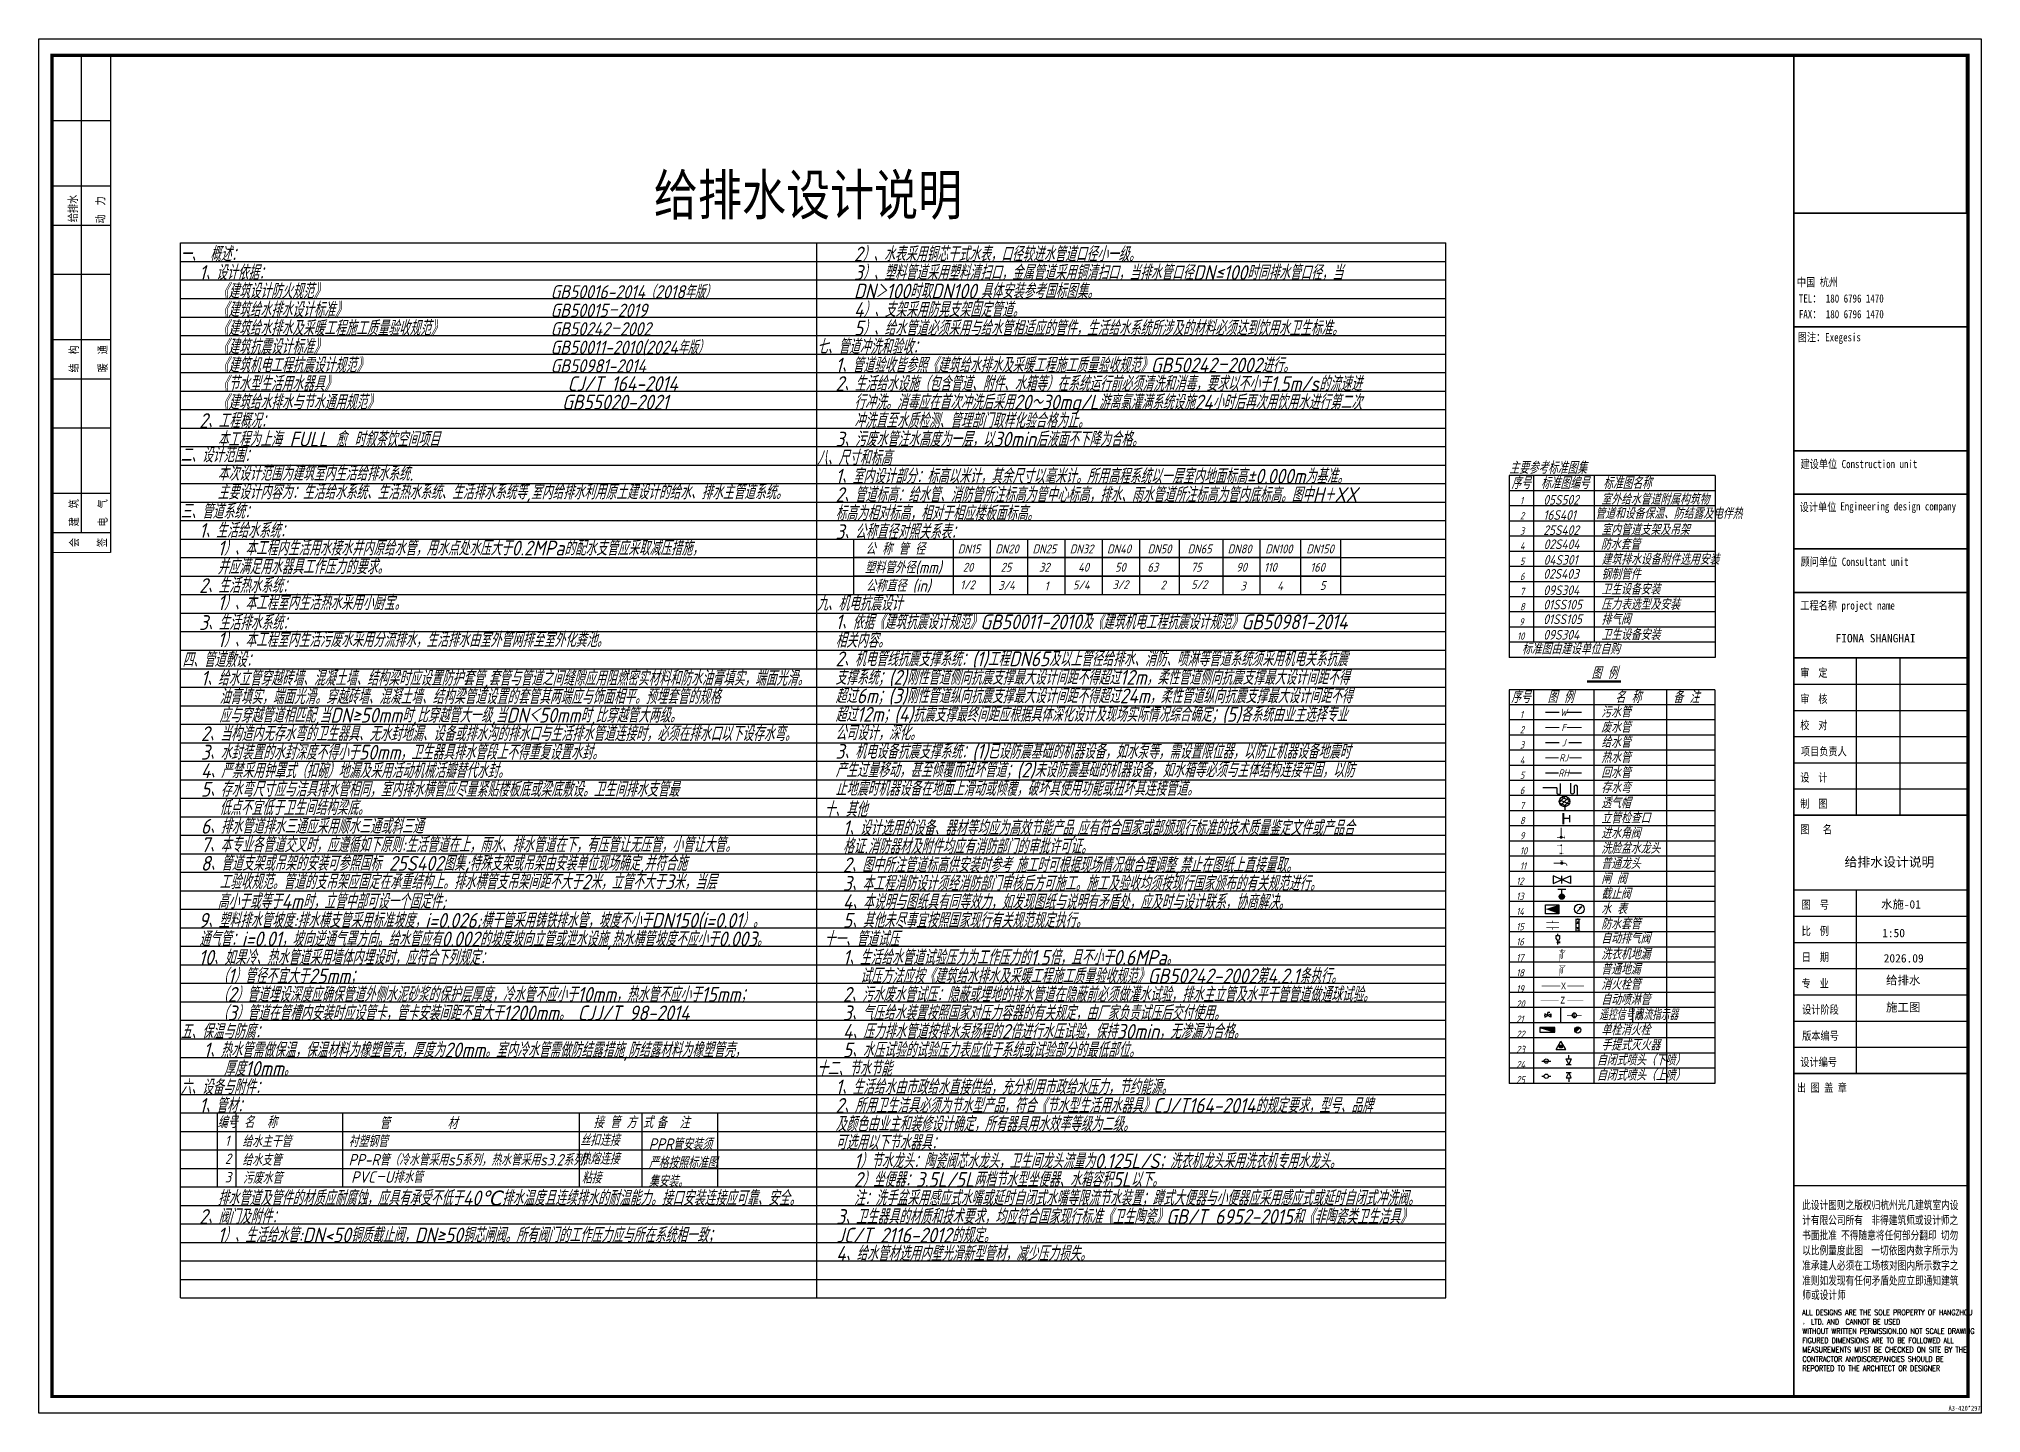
# Model space of a CAD drawing. Header units: millimetres. Extents: x -42850 to 60853, y 3819 to 26094.
# Drawn here: x -19283 to 1717, y 11244 to 26094 of the extents above; entities that cross this region are included whole.
import ezdxf
from ezdxf.enums import TextEntityAlignment as Align

# ---------------------------------------------------------------- set-up
doc = ezdxf.new("R2010")
doc.units = ezdxf.units.MM
doc.header["$LTSCALE"] = 200
doc.linetypes.add('{ Gas Line }', pattern=[0])
for name, color, linetype in [('0-给水', 100, 'TG_J'), ('0-通用', 7, 'Continuous'), ('0bz', 140, 'Continuous'), ('0fz', 8, 'Continuous'), ('0zp', 210, 'Continuous'), ('a给排水标注', 140, 'Continuous'), ('FF-HIGH-CABINET 2-固定家具(不落地、到顶)', 30, 'Continuous'), ('PIPE-喷淋', 6, 'Continuous'), ('PIPE-消防', 1, 'Continuous'), ('TEXT', 12, 'Continuous'), ('TK', 4, 'Continuous'), ('VALVE_喷淋', 7, 'Continuous'), ('VALVE_给水', 7, 'Continuous'), ('ZS-图框', 144, 'Continuous')]:
    doc.layers.add(name, color=color, linetype=linetype)
doc.layers.add('图框', color=251, linetype='Continuous', lineweight=9)
doc.styles.add('-宋体', font='', dxfattribs={"width": 0.8})
doc.styles.add('1', font='', dxfattribs={"width": 1.2})
doc.styles.add('HZ', font='FSGB2312.ttf')
doc.styles.add('HZTXT', font='')
doc.styles.add('SM', font='simplex_.ttf', dxfattribs={"width": 0.7})
doc.styles.add('SMWZ-HZ', font='GBEITC', dxfattribs={"bigfont": 'GBCBIG'})
doc.styles.get("Standard").update_dxf_attribs({"font": 'gbenor.shx', "width": 0.8, "bigfont": 'gbcbig.shx'})
doc.styles.add('TG_LINETYPE', font='SIMPLEX', dxfattribs={"width": 0.8, "height": 2.5, "bigfont": 'HZTXT'})
doc.styles.add('宋', font='', dxfattribs={"width": 0.75})
doc.styles.add('宋体', font='')
doc.styles.add('黑体', font='simhei.ttf')
doc.styles.get('-宋体').set_extended_font_data('SimSun')
doc.styles.get('1').set_extended_font_data('SimSun')
doc.styles.get('HZTXT').set_extended_font_data('SimSun')
doc.styles.get('宋').set_extended_font_data('SimSun')
doc.styles.get('宋体').set_extended_font_data('SimSun')
doc.linetypes.add('TG_J', pattern='A,2,-0.3,["J",TG_LINETYPE,S=0.1,R=0,X=-0.23,Y=-0.15],0', length=2.3)

msp = doc.modelspace()

# ---------------------------------------------------------------- texts
at = {"width": 0.8}
for s, height, style, p in [('给排水设计说明', 436.4, '宋体', (-12634, 24192)), ('遥控信号阀', 117.8, 'SMWZ-HZ', (-2413, 15492)), ('水流指示器', 117.8, 'SMWZ-HZ', (-2031, 15492))]:
    msp.add_text(s, height=height, dxfattribs=dict(at, style=style)).set_placement(p)
at = {"style": 'SMWZ-HZ'}
for s, height, p in [('一、 概述：', 160, (-17751, 23689)), ('2）、水表采用铜芯干式水表，口径较进水管道口径小一级。', 160, (-10471, 23689)), ('1、设计依据：', 160, (-17551, 23489)), ('3）、塑料管道采用塑料清扫口，金属管道采用铜清扫口，当排水管口径DN≤100时同排水管口径，当', 160, (-10471, 23489)), ('《建筑设计防火规范》', 160, (-17351, 23289)), ('GB50016-2014（2018年版）', 144, (-13751, 23289)), ('DN＞100时取DN100,具体安装参考国标图集。', 160, (-10471, 23289)), ('《建筑给水排水设计标准》', 160, (-17351, 23089)), ('GB50015－2019', 144, (-13751, 23089)), ('4）、支架采用防晃支架固定管道。', 160, (-10471, 23089)), ('《建筑给水排水及采暖工程施工质量验收规范》', 160, (-17351, 22889)), ('GB50242－2002', 144, (-13751, 22889)), ('5）、给水管道必须采用与给水管相适应的管件，生活给水系统所涉及的材料必须达到饮用水卫生标准。', 160, (-10471, 22889)), ('《建筑抗震设计标准》', 160, (-17351, 22689)), ('GB50011-2010(2024年版）', 144, (-13751, 22689)), ('七、管道冲洗和验收：', 160, (-10871, 22689)), ('《建筑机电工程抗震设计规范》', 160, (-17351, 22489)), ('GB50981-2014', 144, (-13751, 22489)), ('1、管道验收皆参照《建筑给水排水及采暖工程施工质量验收规范》GB50242－2002进行。', 160, (-10671, 22489)), ('《节水型生活用水器具》                             CJ/T 164-2014', 160, (-17351, 22289)), ('《建筑给水排水与节水通用规范》                       GB55020-2021', 160, (-17351, 22089)), ('2、生活给水设施（包含管道、附件、水箱等）在系统运行前必须清洗和消毒，要求以不小于1.5m/s的流速进', 160, (-10671, 22289)), ('行冲洗。消毒应在首次冲洗后采用20～30mg/L游离氯灌满系统设施24小时后再次用饮用水进行第二次', 160, (-10469, 22089)), ('2、工程概况：', 160, (-17551, 21889)), ('冲洗直至水质检测、管理部门取样化验合格为止。', 160, (-10469, 21889)), ('3、污废水管注水高度为一层，以30min后液面不下降为合格。', 160, (-10671, 21689)), ('二、设计范围：', 160, (-17751, 21518)), ('八、尺寸和标高', 160, (-10871, 21489)), ('本次设计范围为建筑室内生活给排水系统.', 160, (-17351, 21319)), ('1、室内设计部分：标高以米计，其余尺寸以毫米计。所用高程系统以一层室内地面标高%%P0.000m为基准。', 160, (-10671, 21289)), ('主要参考标准图集', 130.9, (-3386, 21394)), ('主要设计内容为：生活给水系统、生活热水系统、生活排水系统等,室内给排水利用原土建设计的给水、排水主管道系统。', 160, (-17351, 21119)), ('2、管道标高：给水管、消防管所注标高为管中心标高，排水、雨水管道所注标高为管内底标高。图中H＋XX', 160, (-10671, 21089)), ('序号', 130.9, (-3364, 21229)), ('标准图编号', 130.9, (-3044, 21229)), ('标准图名称', 130.9, (-2371, 21229)), ('三、管道系统：', 160, (-17751, 20909)), ('标高为相对标高，相对于相应楼板面标高。', 160, (-10671, 20889)), ('1', 78.5, (-3270, 21065)), ('管道和设备保温、防结露及电伴热', 117.82, (-2457, 20908)), ('室外给水管道附属构筑物 ', 117.82, (-2391, 21061)), ('1、生活给水系统：', 160, (-17551, 20702)), ('3、公称直径对照关系表：', 160, (-10671, 20689)), ('2', 78.5, (-3270, 20902)), ('3', 78.5, (-3270, 20738)), ('室内管道支架及吊架', 117.8, (-2391, 20733)), ('1）、本工程内生活用水接水井内原给水管，用水点处水压大于0.2MPa的配水支管应采取减压措施，', 160, (-17351, 20512)), ('公 称 管 径', 128, (-10347, 20520)), ('DN15', 96, (-9347, 20535)), ('DN20', 96, (-8943, 20535)), ('DN25', 96, (-8540, 20535)), ('DN32', 96, (-8137, 20535)), ('DN40', 96, (-7734, 20535)), ('DN50', 96, (-7295, 20535)), ('DN65', 96, (-6863, 20535)), ('DN80', 96, (-6430, 20535)), ('DN100', 96, (-6024, 20535)), ('DN150', 96, (-5580, 20535)), ('4', 78.5, (-3270, 20575)), ('防水套管', 117.8, (-2396, 20575)), ('并应满足用水器具工作压力的要求。', 160, (-17351, 20310)), ('塑料管外径(mm)', 128, (-10354, 20319)), ('20', 96, (-9293, 20337)), ('25', 96, (-8884, 20337)), ('32', 96, (-8469, 20337)), ('40', 96, (-8047, 20337)), ('50', 96, (-7648, 20337)), ('63', 96, (-7298, 20337)), ('75', 96, (-6828, 20337)), ('90', 96, (-6338, 20337)), ('110', 96, (-6037, 20337)), ('160', 96, (-5536, 20337)), ('5', 78.5, (-3270, 20411)), ('建筑排水设备附件选用安装', 117.82, (-2389, 20412)), ('钢制管件', 117.8, (-2391, 20252)), ('2、生活热水系统：', 160, (-17551, 20107)), ('公称直径 (in)', 128, (-10342, 20121)), ('1/2', 96, (-9321, 20147)), ('3/4', 96, (-8910, 20140)), ('1', 96, (-8409, 20135)), ('5/4', 96, (-8103, 20145)), ('3/2', 96, (-7676, 20149)), ('2', 96, (-7157, 20145)), ('5/2', 96, (-6825, 20149)), ('3', 96, (-6293, 20134)), ('4', 96, (-5894, 20136)), ('5', 96, (-5432, 20140)), ('6', 78.5, (-3270, 20247)), ('7', 78.5, (-3270, 20084)), ('卫生设备安装', 117.8, (-2391, 20089)), ('1）、本工程室内生活热水采用小厨宝。', 160, (-17351, 19922)), ('九、机电抗震设计', 160, (-10871, 19915)), ('8', 78.5, (-3270, 19920)), ('压力表选型及安装', 117.8, (-2391, 19925)), ('3、生活排水系统：', 160, (-17551, 19707)), ('1、依据《建筑抗震设计规范》GB50011-2010及《建筑机电工程抗震设计规范》GB50981-2014', 160, (-10671, 19715)), ('9', 78.5, (-3279, 19756)), ('排气阀', 117.8, (-2391, 19764)), ('1）、本工程室内生活污废水采用分流排水，生活排水由室外管网排至室外化粪池。', 160, (-17351, 19522)), ('相关内容。', 160, (-10671, 19515)), ('10', 78.5, (-3301, 19602)), ('标准图由建设单位自购', 117.8, (-3250, 19445)), ('卫生设备安装', 117.8, (-2391, 19598)), ('四、管道敷设：', 160, (-17732, 19306)), ('2、机电管线抗震支撑系统：(1)工程DN65及以上管径给排水、消防、喷淋等管道系统须采用机电关系抗震', 160, (-10671, 19315)), ('图 例', 130.9, (-2497, 19177)), ('1、给水立管穿越砖墙、混凝土墙、结构梁时应设置防护套管,套管与管道之间缝隙应用阻燃密实材料和防水油膏填实，端面光滑。', 160, (-17532, 19106)), ('支撑系统；(2)刚性管道侧向抗震支撑最大设计间距不得超过12m，柔性管道侧向抗震支撑最大设计间距不得', 160, (-10671, 19115)), ('油膏填实，端面光滑。穿越砖墙、混凝土墙、结构梁管道设置的套管其两端应与饰面相平。预埋套管的规格', 160, (-17332, 18906)), ('超过6m；(3)刚性管道纵向抗震支撑最大设计间距不得超过24m，柔性管道纵向抗震支撑最大设计间距不得', 160, (-10671, 18915)), ('序号', 130.9, (-3366, 18917)), ('图 例', 130.9, (-2972, 18917)), ('名 称', 130.9, (-2240, 18917)), ('备 注', 130.9, (-1613, 18917)), ('应与穿越管道相匹配,当DN≥50mm时,比穿越管大一级,当DN＜50mm时,比穿越管大两级。', 160, (-17332, 18706)), ('超过12m；(4)抗震支撑最终间距应根据具体深化设计及现场实际情况综合确定；(5)各系统由业主选择专业', 160, (-10671, 18715)), ('公司设计，深化。', 160, (-10671, 18515)), ('1', 78.5, (-3271, 18753)), ('废水管', 117.8, (-2392, 18598)), ('污水管', 117.8, (-2392, 18762)), ('2、当构造内无存水弯的卫生器具、无水封地漏、设备或排水沟的排水口与生活排水管道连接时，必须在排水口以下设存水弯。', 160, (-17532, 18506)), ('3、水封装置的水封深度不得小于50mm，卫生器具排水管段上不得重复设置水封。', 160, (-17532, 18306)), ('3、机电设备抗震支撑系统：(1)已设防震基础的机器设备，如水泵等，需设置限位器，以防止机器设备地震时', 160, (-10671, 18315)), ('2', 78.5, (-3271, 18590)), ('3', 78.5, (-3271, 18426)), ('给水管', 117.8, (-2392, 18435)), ('4、严禁采用钟罩式（扣碗）地漏及采用活动机械活瓣替代水封。', 160, (-17532, 18106)), ('产生过量移动，甚至倾覆而扭坏管道；(2)未设防震基础的机器设备，如水箱等必须与主体结构连接牢固，以防', 160, (-10671, 18115)), ('4', 78.5, (-3271, 18262)), ('热水管', 117.8, (-2392, 18271)), ('5、存水弯尺寸应与洁具排水管相同，室内排水横管应尽量紧贴楼板底或梁底敷设。卫生间排水支管最', 160, (-17532, 17906)), ('止地震时机器设备在地面上滑动或倾覆，破坏其使用功能或扭坏其连接管道。', 160, (-10671, 17915)), ('5', 78.5, (-3271, 18099)), ('回水管', 117.8, (-2392, 18107)), ('存水弯', 117.8, (-2392, 17944)), ('低点不宜低于卫生间结构梁底。', 160, (-17332, 17706)), ('十、其他', 160, (-10791, 17689)), ('6', 78.5, (-3271, 17935)), ('透气帽', 117.8, (-2392, 17780)), ('6、排水管道排水三通应采用顺水三通或斜三通', 160, (-17532, 17506)), ('1、设计选用的设备、器材等均应为高效节能产品,应有符合国家或部颁现行标准的技术质量鉴定文件或产品合', 160, (-10591, 17489)), ('8', 78.5, (-3271, 17608)), ('7', 78.5, (-3271, 17771)), ('立管检查口', 117.8, (-2392, 17616)), ('7、本专业各管道交叉时，应遵循如下原则:生活管道在上，雨水、排水管道在下，有压管让无压管，小管让大管。', 160, (-17532, 17306)), ('格证.消防器材及附件均应有消防部门的审批许可证。', 160, (-10591, 17289)), ('9', 78.5, (-3271, 17444)), ('进水角阀', 117.8, (-2392, 17453)), ('8、管道支架或吊架的安装可参照国标 25S402图集;特殊支架或吊架由安装单位现场确定,并符合施', 160, (-17532, 17106)), ('2、图中所注管道标高供安装时参考,施工时可根据现场情况做合理调整,禁止在图纸上直接量取。', 160, (-10591, 17089)), ('10', 78.5, (-3271, 17281)), ('洗脸盆水龙头', 117.8, (-2392, 17289)), ('普通龙头', 117.8, (-2392, 17125)), ('工验收规范。管道的支吊架应固定在承重结构上。排水横管支吊架间距不大于2米，立管不大于3米，当层', 160, (-17332, 16906)), ('3、本工程消防设计须经消防部门审核后方可施工。施工及验收均须按现行国家颁布的有关规范进行。', 160, (-10591, 16889)), ('12', 78.5, (-3311, 16953)), ('11', 78.5, (-3271, 17117)), ('闸 阀', 117.8, (-2392, 16962)), ('高小于或等于4m时，立管中部可设一个固定件;', 160, (-17351, 16695)), ('4、本说明与图纸具有同等效力，如发现图纸与说明有矛盾处，应及时与设计联系，协商解决。', 160, (-10591, 16689)), ('13', 78.5, (-3311, 16790)), ('截止阀', 117.8, (-2392, 16798)), ('9、塑料排水管坡度:排水横支管采用标准坡度，i=0.026;横干管采用铸铁排水管，坡度不小于DN150(i=0.01）。', 160, (-17556, 16489)), ('5、其他未尽事宜按照国家现行有关规范规定执行。', 160, (-10591, 16489)), ('14', 78.5, (-3311, 16626)), ('防水套管', 117.8, (-2392, 16471)), ('水 表', 117.8, (-2392, 16635)), ('通气管：i=0.01，坡向逆通气罩方向。给水管应有0.002的坡度坡向立管或泄水设施,热水横管坡度不应小于0.003。', 160, (-17551, 16289)), ('十一、管道试压', 160, (-10791, 16289)), ('15', 78.5, (-3311, 16462)), ('自动排气阀', 117.8, (-2392, 16318)), ('10、如果冷、热水管道采用墙体内埋设时，应符合下列规定：', 160, (-17556, 16089)), ('1、生活给水管道试验压力为工作压力的1.5倍，且不小于0.6MPa。', 160, (-10591, 16089)), ('16', 78.5, (-3311, 16299)), ('17', 78.5, (-3311, 16127)), ('洗衣机地漏', 117.8, (-2392, 16146)), ('（1）管径不宜大于25mm；', 160, (-17356, 15889)), ('试压方法应按《建筑给水排水及采暖工程施工质量验收规范》GB50242-2002第4.2.1条执行。', 160, (-10405, 15889)), ('18', 78.5, (-3311, 15963)), ('普通地漏', 117.8, (-2392, 15983)), ('（2）管道埋设深度应确保管道外侧水泥砂浆的保护层厚度，冷水管不应小于10mm，热水管不应小于15mm；', 160, (-17356, 15689)), ('2、污水废水管试压：隐蔽或埋地的排水管道在隐蔽前必须做灌水试验，排水主立管及水平干管管道做通球试验。', 160, (-10591, 15689)), ('19', 78.5, (-3311, 15790)), ('消火栓管', 117.8, (-2392, 15819)), ('自动喷淋管', 117.8, (-2392, 15655)), ('（3）管道在管槽内安装时应设管卡，管卡安装间距不宜大于1200mm。 CJJ/T 98-2014', 160, (-17356, 15489)), ('3、气压给水装置按照国家对压力容器的有关规定，由厂家负责试压后交付使用。', 160, (-10591, 15489)), ('20', 78.5, (-3311, 15626)), ('21', 78.5, (-3311, 15462)), ('五、保温与防腐：', 160, (-17751, 15289)), ('4、压力排水管道按排水泵扬程的2倍进行水压试验，保持30min，无渗漏为合格。', 160, (-10591, 15289)), ('22', 78.5, (-3311, 15299)), ('单栓消火栓', 117.8, (-2392, 15328)), ('5、水压试验的试验压力表应位于系统或试验部分的最低部位。', 160, (-10591, 15089)), ('23', 78.5, (-3311, 15135)), ('自闭式喷头（下喷）', 117.8, (-2440, 15001)), ('手提式灭火器', 117.8, (-2392, 15164)), ('十二、节水节能', 160, (-10871, 14889)), ('24', 78.5, (-3311, 14972)), ('自闭式喷头（上喷）', 117.8, (-2440, 14837)), ('六、设备与附件：', 160, (-17751, 14689)), ('1、生活给水由市政给水直接供给，充分利用市政给水压力，节约能源。', 160, (-10671, 14689)), ('25', 78.5, (-3311, 14808)), ('1、管材：', 160, (-17551, 14489)), ('2、所用卫生洁具必须为节水型产品，符合《节水型生活用水器具》CJ/T164-2014的规定要求，型号、品牌', 160, (-10671, 14489)), ('编号', 128, (-17353, 14324)), ('名  称', 128, (-17067, 14324)), ('  管         材           ', 128, (-15739, 14314)), ('             接 管 方 式', 128, (-14190, 14324)), ('备  注', 128, (-12606, 14320)), ('及颜色由业主和装修设计确定，所有器具用水效率等级为二级。', 160, (-10671, 14289)), ('1', 112, (-17271, 14132)), ('PPR管安装须', 124.4, (-12690, 14089)), ('可选用以下节水器具：', 160, (-10671, 14089)), ('2', 112, (-17271, 13938)), ('严格按照标准图', 124.4, (-12690, 13889)), ('排水管道及管件的材质应耐腐蚀，应具有承受不低于40℃排水温度且连续排水的耐温能力。接口安装连接应可靠、安全。', 160, (-17351, 13489)), ('3', 112, (-17271, 13738)), ('集安装。', 124.4, (-12690, 13689)), ('2、阀门及附件：', 160, (-17551, 13289)), ('3、卫生器具的材质和技术要求，均应符合国家现行标准《卫生陶瓷》GB/T 6952-2015和《非陶瓷类卫生洁具》', 160.69, (-10662, 13288)), ('1）、生活给水管:DN<50铜质截止阀，DN≥50铜芯闸阀。所有阀门的工作压力应与所在系统相一致；', 160, (-17351, 13089)), ('JC/T 2116-2012的规定。', 160.69, (-10662, 13087)), ('4、给水管材选用内壁光滑新型管材，减少压力损失。', 160, (-10663, 12889))]:
    msp.add_text(s, height=height, dxfattribs=at).set_placement(p)
at = {"color": 1, "style": 'SMWZ-HZ'}
for s, p in [('本工程为上海 FULL 愈 时叙茶饮空间项目', (-17351, 21689)), ('1、热水管需做保温，保温材料为橡塑管壳，厚度为20mm。室内冷水管需做防结露措施,防结露材料为橡塑管壳，', (-17503, 15089)), ('厚度10mm。', (-17284, 14889)), ('2）坐便器：3.5L/5L两档节水型坐便器、水箱容积5L以下。', (-10471, 13689)), ('1）节水龙头：陶瓷阀芯水龙头，卫生间龙头流量为0.125L/S；洗衣机龙头采用洗衣机专用水龙头。', (-10471, 13889)), ('注：洗手盆采用感应式水嘴或延时自闭式水嘴等限流节水装置；蹲式大便器与小便器应采用感应式或延时自闭式冲洗阀。', (-10471, 13489))]:
    msp.add_text(s, height=160, dxfattribs=at).set_placement(p)
at = {"color": 3, "style": 'SMWZ-HZ'}
for s, p in [('05S502', (-3018, 21061)), ('16S401', (-3018, 20897)), ('25S402', (-3018, 20733)), ('02S404', (-3014, 20581)), ('04S301', (-3014, 20412)), ('02S403', (-3018, 20261)), ('09S304', (-3018, 20084)), ('01SS105', (-3018, 19929)), ('01SS105', (-3018, 19771)), ('09S304', (-3018, 19603))]:
    msp.add_text(s, height=104.7, dxfattribs=at).set_placement(p)
at = {"style": 'SMWZ-HZ'}
for s, p in [('W', (-2798, 18817)), ('F', (-2798, 18653)), ('J', (-2798, 18490)), ('RJ', (-2798, 18326)), ('RH', (-2798, 18162))]:
    msp.add_text(s, height=78.5, dxfattribs=at).set_placement(p, align=Align.MIDDLE)
at = {"color": 2, "style": 'SMWZ-HZ'}
for s, height, p in [('给水主干管', 124.4, (-17085, 14119)), ('衬塑钢管', 124.4, (-15935, 14120)), ('热熔连接', 124.4, (-13430, 13932)), ('丝扣连接', 124.4, (-13430, 14132)), ('给水支管           ', 124.44, (-17085, 13919)), ('污废水管', 124.4, (-17077, 13724)), ('PP-R管（冷水管采用s5系列，热水管采用s3.2系列）', 124.44, (-15935, 13920)), ('PVC－U排水管', 124.4, (-15907, 13733)), ('粘接', 124.4, (-13415, 13726))]:
    msp.add_text(s, height=height, dxfattribs=at).set_placement(p)
at = {"layer": 'a给排水标注', "linetype": 'ByBlock', "ltscale": 5, "style": 'HZ', "width": 0.8}
for s, p in [('X', (-2799, 15860)), ('Z', (-2807, 15707, 82))]:
    msp.add_text(s, height=73.6, dxfattribs=at).set_placement(p, align=Align.MIDDLE)
at = {"layer": 'TEXT', "color": 2, "style": '宋体'}
for s, height, p in [('给排水设计说明', 101.8, (239, 17150, -212)), ('水施-01', 90, (635, 16697, -212))]:
    msp.add_text(s, height=height, dxfattribs=at).set_placement(p)
at = {"layer": '图框', "color": 2, "linetype": '{ Gas Line }', "style": 'HZTXT'}
for s, height, p in [('FIONA SHANGHAI', 90.84, (142, 19573, -212)), ('1:50', 90.8, (646, 16387, -212)), ('2026.09', 90.8, (663, 16114, -212))]:
    msp.add_text(s, height=height, dxfattribs=at).set_placement(p)

# ---------------------------------------------------------------- blocks, each defined once
blk = doc.blocks.new('bhgfdghdfgherger')
at = {"color": 1, "linetype": 'ByBlock'}
blk.add_lwpolyline([(4608.34, -993.67), (4608.34, -696.67), (5028.34, -696.67), (5028.34, -993.67)], close=True, dxfattribs=at)
at = {"layer": 'TK', "color": 8}
for p, q in [((4617.54, -803.43), (4617.54, -700.21)), ((4623.9, -807.67), (4623.9, -700.21)), ((4623.9, -714.35), (4611.17, -714.35)), ((4623.9, -728.49), (4611.17, -728.49)), ((4623.9, -736.97), (4611.17, -736.97)), ((4623.9, -747.58), (4611.17, -747.58)), ((4623.9, -761.72), (4611.17, -761.72)), ((4623.9, -770.2), (4611.17, -770.2)), ((4623.9, -770.2), (4611.17, -770.2)), ((4623.9, -780.81), (4611.17, -780.81)), ((4623.9, -794.95), (4611.17, -794.95)), ((4623.9, -803.43), (4611.17, -803.43)), ((5001.31, -830.47, -8.49), (5001.31, -864.44, -8.49)), ((5010.75, -830.47, -8.49), (5010.75, -864.44, -8.49)), ((4987.99, -836.13, 6.37), (5025.67, -836.13, 6.37)), ((4987.99, -841.79, -8.49), (5025.67, -841.79, -8.49)), ((4987.99, -847.45, -23.36), (5025.67, -847.45, -23.36)), ((4987.99, -853.12, -21.24), (5025.67, -853.12, -21.24)), ((4987.99, -858.78, -19.11), (5025.67, -858.78, -19.11)), ((4987.99, -880.61, -16.99), (5025.67, -880.61, -16.99)), ((5001.31, -880.61), (5001.31, -920.25)), ((4987.99, -886.28, -4.25), (5025.67, -886.28, -4.25)), ((4987.99, -891.94), (5025.67, -891.94)), ((4987.99, -897.6, -4.25), (5025.67, -897.6, -4.25)), ((4987.99, -903.27, -4.25), (5025.67, -903.27, -4.25)), ((4987.99, -908.93, -2.12), (5025.67, -908.93, -2.12)), ((4987.99, -914.59), (5025.67, -914.59)), ((4987.82, -944.51, -0.13), (5025.5, -944.51, -0.13))]:
    blk.add_line(p, q, dxfattribs=at)
for points, const_width in [([(5025.5, -882.89), (5025.5, -700.21), (4611.17, -700.21), (4611.17, -990.08), (5025.5, -990.08), (5025.5, -882.89)], 0.707), ([(4623.9, -807.67), (4611.17, -807.67), (4611.17, -700.21), (4623.9, -700.21)], 0.247), ([(4987.82, -700.21), (4987.82, -990.42)], 0.354), ([(4988.05, -758.92), (5025.73, -758.92)], 0.354), ([(4987.99, -864.44), (5025.67, -864.44)], 0.354), ([(4987.99, -920.25), (5025.67, -920.25)], 0.354)]:
    blk.add_lwpolyline(points, dxfattribs=dict(at, const_width=const_width))
at = {"layer": 'TK', "color": 8, "const_width": 0.354}
blk.add_lwpolyline([(4987.82, -700.21), (5025.17, -700.21), (5025.17, -734.35), (4987.82, -734.35)], close=True, dxfattribs=at)
at = {"layer": 'TK', "color": 8, "const_width": 0.354, "elevation": 14.86}
for points in [[(4987.82, -785.73), (5025.5, -785.73)], [(4987.82, -795.05), (5025.5, -795.05)], [(4987.82, -806.85), (5025.5, -806.85)], [(4987.82, -816.31), (5025.5, -816.31)], [(4987.82, -830.47), (5025.5, -830.47)]]:
    blk.add_lwpolyline(points, dxfattribs=at)
at = {"layer": 'TEXT', "color": 8, "style": '黑体', "width": 0.8}
for s, height, p in [('给排水', 1.767, (4616.62, -736.29)), ('动  力', 1.767, (4622.55, -736.57)), ('结  构', 1.767, (4616.81, -768.77)), ('暖  通', 1.767, (4623.05, -768.77)), ('建  筑', 1.767, (4616.81, -802.04)), ('电  气', 1.767, (4623.05, -802.04)), ('会', 1.77, (4616.89, -806.51)), ('签', 1.77, (4622.92, -806.51))]:
    blk.add_text(s, height=height, rotation=90, dxfattribs=at).set_placement(p)
at = {"layer": 'TEXT', "color": 8, "width": 0.8}
for s, height, style, p in [('中国 杭州 ', 1.77, '-宋体', (4988.51, -750.14)), ('TEL： 180 6796 1470 ', 1.7696, '-宋体', (4988.93, -753.66)), (' FAX： 180 6796 1470', 1.7696, '-宋体', (4987.97, -757.05)), ('图注：Exegesis', 1.7696, '-宋体', (4988.69, -762.04)), ('建设单位 Construction unit', 1.7696, '-宋体', (4989.29, -789.44, 3.2)), ('设计单位 ', 1.77, '-宋体', (4989.11, -798.75, 6.37)), ('Engineering design company ', 1.7696, '-宋体', (4997.89, -798.58, 6.37)), ('顾问单位 Consultant unit', 1.7696, '-宋体', (4989.32, -810.56, 6.37)), ('工程名称 project name', 1.7696, '-宋体', (4989.25, -820.01, 6.37)), ('审  定', 1.77, '-宋体', (4989.24, -834.55, -24.42)), ('审  核', 1.77, '-宋体', (4989.24, -840.21, -22.3)), ('校  对', 1.77, '-宋体', (4989.24, -845.88, -20.17)), ('项目负责人', 1.77, '-宋体', (4989.38, -851.54, -18.05)), ('设  计', 1.77, '-宋体', (4989.24, -857.2, -32.91)), ('制  图', 1.77, '-宋体', (4989.24, -862.86, -30.79)), ('图   名', 1.77, '-宋体', (4989.23, -868.42, -16.99)), ('图  号', 1.77, '-宋体', (4989.53, -884.7, -32.91)), ('比  例', 1.77, '-宋体', (4989.53, -890.36, -20.17)), ('日  期', 1.77, '-宋体', (4989.53, -896.02, -20.17)), ('专  业', 1.77, '-宋体', (4989.53, -901.69, -20.17)), ('设计阶段', 1.77, '-宋体', (4989.64, -907.35, -15.93)), ('版本编号', 1.77, '-宋体', (4989.64, -913.01, -13.8)), ('设计编号', 1.77, '-宋体', (4989.25, -918.68, -11.68)), ('出 图 盖 章', 1.77, '-宋体', (4988.51, -924.23, 2.12)), ('A3-420*297', 1.062, '1', (5021.3, -993.14))]:
    blk.add_text(s, height=height, dxfattribs=dict(at, style=style)).set_placement(p)
at = {"layer": 'ZS-图框', "color": 8}
for s, height, style, width, p in [('此设计图则之版权归杭州光几建筑室内设', 1.7887, '宋', 0.75, (4989.64, -949.59, 0.04)), ('计有限公司所有  非得建筑师或设计师之', 1.7887, '宋', 0.75, (4989.64, -952.85, 0.04)), ('.', 1.93, 'HZ', 0.75, (5013.6, -952.95, 0.02)), ('书面批准 不得随意将任何部分翻印 切勿', 1.7887, '宋', 0.75, (4989.64, -956.12, 0.04)), ('以比例量度此图  一切依图内数字所示为', 1.7887, '宋', 0.75, (4989.64, -959.38, 0.04)), ('准承建人必须在工场核对图内所示数字之', 1.7887, '宋', 0.75, (4989.64, -962.65, 0.04)), (',', 1.93, 'HZ', 0.75, (5013.34, -958.46, 0.02)), ('准则如发现有任何矛盾处应立即通知建筑', 1.7887, '宋', 0.75, (4989.64, -965.91, 0.04)), ('师或设计师  ', 1.789, '宋', 0.75, (4989.67, -969.02, 0.04)), ('ALL DESIGNS ARE THE SOLE PROPERTY OF HANGZHOU', 1.1745, 'SM', 0.7, (4989.65, -972.5, 0.04)), ('， LTD. AND  CANNOT BE USED', 1.1745, 'SM', 0.7, (4989.72, -974.51, 0.04)), ('WITHOUT WRITTEN PERMISSION.DO NOT SCALE DRAWING ', 1.1745, 'SM', 0.7, (4989.72, -976.53, 0.04)), ('FIGURED DIMENSIONS ARE TO BE FOLLOWED ALL ', 1.1745, 'SM', 0.7, (4989.72, -978.54, 0.04)), ('CONTRACTOR ANYDISCREPANCIES SHOULD BE ', 1.1745, 'SM', 0.7, (4989.72, -982.57, 0.04)), ('MEASUREMENTS MUST BE CHECKED ON SITE BY THE ', 1.1745, 'SM', 0.7, (4989.72, -980.55, 0.04)), ('REPORTED TO THE ARCHITECT OR DESIGNER', 1.1745, 'SM', 0.7, (4989.72, -984.58, 0.04))]:
    blk.add_text(s, height=height, dxfattribs=dict(at, style=style, width=width)).set_placement(p)
at = {"layer": '图框', "color": 2, "linetype": '{ Gas Line }', "style": 'HZTXT'}
for s, p in [('给排水', (5007.78, -901.03)), ('施工图', (5007.78, -906.88))]:
    blk.add_text(s, height=1.817, dxfattribs=at).set_placement(p)
blk = doc.blocks.new('$VALVE$00000497')
for p, q in [((78, 138), (-78, 138)), ((0, 50), (0, 138))]:
    blk.add_line(p, q)
at = {"const_width": 49.6}
blk.add_lwpolyline([(25, 0, 1), (-25, 0, 1)], format="xyb", close=True, dxfattribs=at)
blk.add_circle((0, 0), 50)
blk = doc.blocks.new('*U41')
for points, const_width in [([(0, 0), (320, 0)], 30), ([(170, 0), (170, 400)], 30), ([(320, -65), (320, 65)], 15)]:
    blk.add_lwpolyline(points, dxfattribs=dict(const_width=const_width))
at = {"const_width": 62.5}
blk.add_lwpolyline([(138.75, 0, -1), (201.25, 0, -1)], format="xyb", close=True, dxfattribs=at)
blk = doc.blocks.new('*U42')
for points, const_width in [([(-170, 602), (-420, 602), (-439, 553)], 30), ([(0, 0), (-273, 0)], 30), ([(-273, 54), (-273, -66)], 15), ([(-92, 700), (-242, 700)], 15), ([(-170, 702), (-170, 0)], 30)]:
    blk.add_lwpolyline(points, dxfattribs=dict(const_width=const_width))
at = {"const_width": 62.5}
for points in [[(-139, 602, -1), (-201, 602, -1)], [(-139, 2, -1), (-201, 2, -1)]]:
    blk.add_lwpolyline(points, format="xyb", close=True, dxfattribs=at)
blk = doc.blocks.new('*U34')
at = {"const_width": 30}
blk.add_lwpolyline([(0, 0), (400, 0, -0.443942), (486, -95, 1.105826)], format="xyb", dxfattribs=at)
at = {"const_width": 15}
for points in [[(231, 100), (359, 100)], [(296, 0), (296, 100)]]:
    blk.add_lwpolyline(points, dxfattribs=at)
at = {"const_width": 62.5}
blk.add_lwpolyline([(265, 0, 1), (327, 0, 1)], format="xyb", close=True, dxfattribs=at)
blk = doc.blocks.new('$VALVE$00000553')
at = {"const_width": 30}
for points in [[(0, 100), (-250, 100), (-250, 100)], [(0, 100), (0, 175)], [(0, 100), (250, 100), (250, 100)], [(-250, -100), (-250, -100), (0, -100)], [(250, -100), (250, -100), (0, -100)], [(0, -175), (0, -100)]]:
    blk.add_lwpolyline(points, dxfattribs=at)
blk = doc.blocks.new('2012_1229_110300')
for p, q in [((-89, 107), (89, 107)), ((-75, -276), (-75, 286)), ((0, 107), (0, 185)), ((71, 56), (71, 56)), ((72, -276), (72, 286)), ((-89, -107), (89, -107)), ((0, -185), (0, -107))]:
    blk.add_line(p, q)
for points in [[(-114, 286), (-18, 286), (2, 257), (2, 325), (23, 286), (119, 286)], [(-114, -276), (-18, -276), (2, -305), (2, -237), (23, -276), (119, -276)]]:
    blk.add_lwpolyline(points)
blk = doc.blocks.new('*U33')
for p, q in [((-63, 211), (-63, 332)), ((-63, 332), (63, 332)), ((0, 332), (0, 388)), ((0, 0), (0, 152)), ((0, 78), (62, 78)), ((62, 112), (62, 45)), ((63, 332), (63, 211))]:
    blk.add_line(p, q)
at = {"const_width": 26.3}
blk.add_lwpolyline([(-13, 78, 1), (13, 78, 1)], format="xyb", close=True, dxfattribs=at)
blk.add_circle((0, 78), 26.3)
blk.add_arc((0, 215), 63.1, 183.86852, 356.13148)
blk = doc.blocks.new('miehuo')
at = {"layer": 'a给排水标注'}
h = blk.add_hatch(dxfattribs=at)
h.set_pattern_fill('ANSI37', color=256, scale=100, style=0)
h.set_pattern_definition([(45, (-71007.03, 30345.09), (-8.8388348, 8.8388348), []), (135, (-71007.03, 30345.09), (-8.8388348, -8.8388348), [])])
h.paths.add_polyline_path([(-280, 367), (-520, 367), (-520, 127), (-280, 127)])
for p, q in [((-800, 0), (-400, 693)), ((-800, 0), (0, 0)), ((0, 0), (-400, 693))]:
    blk.add_line(p, q, dxfattribs=at)
blk.add_lwpolyline([(-520, 367), (-280, 367), (-280, 127), (-520, 127), (-520, 367)], dxfattribs=at)
blk = doc.blocks.new('$SYSWT001$00000093')
for points in [[(0, -163), (0, 0)], [(-101, -384), (0, -384), (-103, -163), (103, -163), (0, -384), (103, -384)]]:
    blk.add_lwpolyline(points)
blk = doc.blocks.new('$VALVE$00000437')
for p in [(0, 0), (87, 124)]:
    blk.add_line(p, (0, 124))
blk.add_lwpolyline([(-125, -72), (125, 72), (125, -72), (-125, 72)], close=True)
for p in [(-125, 0), (125, 0)]:
    blk.add_point(p)
blk = doc.blocks.new('$VALVE$00000531')
at = {"color": 7}
for p, q in [((-23, 104), (-23, -83)), ((-23, -83), (61, -83))]:
    blk.add_line(p, q, dxfattribs=at)
blk.add_lwpolyline([(-150, 0, 1), (150, 0, 1), (-150, 0, 0.8081788)], format="xyb")
for p in [(-150, 0), (150, 0)]:
    blk.add_point(p)
blk = doc.blocks.new('$QC001_5')
at = {"color": 1}
blk.add_line((-325, 200), (325, 0), dxfattribs=at)
blk.add_lwpolyline([(325, 0), (325, 200), (-325, 200), (-325, 0)], close=True, dxfattribs=at)
blk.add_solid([(-325, 200), (325, 200), (-325, 200), (325, 0)], dxfattribs=at)
at = {"color": 1, "flags": 1}
for tag in ['UNIT', 'WHAT', 'SPEC']:
    blk.add_attdef(tag, (0, 0), '', height=0.001, dxfattribs=at)
blk = doc.blocks.new('$QC001_2')
blk.add_line((-141, 59), (141, 341))
at = {"const_width": 200}
blk.add_lwpolyline([(71, 271, 0.6681786), (-100, 200, 0.1989124), (-71, 129, 1)], format="xyb", dxfattribs=at)
blk.add_circle((0, 200), 200)
at = {"style": 'HZ', "flags": 1}
for tag in ['UNIT', 'WHAT', 'SPEC']:
    blk.add_attdef(tag, (0, 0), '', height=0.0008, dxfattribs=at)

# ---------------------------------------------------------------- hatches: boundary and pattern name
at = {"layer": 'a给排水标注', "linetype": 'ByBlock', "ltscale": 5}
msp.add_hatch(color=256, dxfattribs=at).paths.add_polyline_path([(-2851, 16640), (-2992, 16691), (-2992, 16691), (-2851, 16736)])

# ---------------------------------------------------------------- linework, layer by layer
for p, q in [((-2828, 15462), (-2828, 15626)), ((-2048, 15462), (-2048, 15626))]:
    msp.add_line(p, q)
msp.add_point((-15947, 18921))
at = {"layer": '0-给水', "linetype": 'TG_J', "ltscale": 0.25, "const_width": 4.29}
for points in [[(-2849, 16240), (-2835, 16240)], [(-2840, 16126), (-2840, 16198)], [(-2835, 16240), (-2789, 16240)], [(-2826, 16162), (-2826, 16198)], [(-2812, 16162), (-2812, 16215)], [(-2789, 16240), (-2776, 16240)], [(-2849, 16082), (-2835, 16082)], [(-2840, 15968), (-2840, 16041)], [(-2835, 16082), (-2789, 16082)], [(-2826, 16004), (-2826, 16041)], [(-2812, 16004), (-2812, 16057)], [(-2789, 16082), (-2776, 16082)]]:
    msp.add_lwpolyline(points, dxfattribs=at)
for points in [[(-2826, 16198, 1), (-2840, 16198)], [(-2835, 16240, 1.067664), (-2789, 16240)], [(-2826, 16041, 1), (-2840, 16041)], [(-2835, 16082, 1.067664), (-2789, 16082)], [(-2826, 16162, 1), (-2812, 16162)], [(-2826, 16004, 1), (-2812, 16004)]]:
    msp.add_lwpolyline(points, format="xyb", dxfattribs=at)
msp.add_lwpolyline([(-2819, 16253), (-2805, 16253), (-2805, 16226), (-2819, 16226)], close=True, dxfattribs=at)
at = {"layer": '0fz', "color": 8}
for p, q in [((-17751, 23889), (-4071, 23889)), ((-17751, 12489), (-17751, 23889)), ((-10871, 12489), (-10871, 23889)), ((-4071, 12489), (-4071, 23889)), ((-17751, 23689), (-4071, 23689)), ((-17751, 23489), (-4071, 23489)), ((-17751, 23289), (-4071, 23289)), ((-17751, 23089), (-4071, 23089)), ((-17751, 22889), (-4071, 22889)), ((-17751, 22689), (-4071, 22689)), ((-17751, 22489), (-4071, 22489)), ((-17751, 22289), (-4071, 22289)), ((-17751, 22089), (-4071, 22089)), ((-17751, 21889), (-4071, 21889)), ((-17751, 21689), (-4071, 21689)), ((-17751, 21489), (-4071, 21489)), ((-17751, 21289), (-4071, 21289)), ((-17751, 21089), (-4071, 21089)), ((-17751, 20889), (-4071, 20889)), ((-17751, 20689), (-4071, 20689)), ((-17751, 20489), (-4071, 20489)), ((-17751, 20289), (-4071, 20289)), ((-17751, 20089), (-4071, 20089)), ((-17751, 19889), (-4071, 19889)), ((-17751, 19689), (-4071, 19689)), ((-17751, 19489), (-4071, 19489)), ((-17751, 19289), (-4071, 19289)), ((-17751, 19089), (-4071, 19089)), ((-17751, 18889), (-4071, 18889)), ((-17751, 18689), (-4071, 18689)), ((-17751, 18489), (-4071, 18489)), ((-17751, 18289), (-4071, 18289)), ((-17751, 18089), (-4071, 18089)), ((-17751, 17889), (-4071, 17889)), ((-17751, 17689), (-4071, 17689)), ((-17751, 17489), (-4071, 17489)), ((-17751, 17289), (-4071, 17289)), ((-17751, 17089), (-4071, 17089)), ((-17751, 16889), (-4071, 16889)), ((-17751, 16689), (-4071, 16689)), ((-17751, 16489), (-4071, 16489)), ((-17751, 16289), (-4071, 16289)), ((-17751, 16089), (-4071, 16089)), ((-17751, 15889), (-4071, 15889)), ((-17751, 15689), (-4071, 15689)), ((-17751, 15489), (-4071, 15489)), ((-17751, 15289), (-4071, 15289)), ((-17751, 15089), (-4071, 15089)), ((-17751, 14889), (-4071, 14889)), ((-17751, 14689), (-4071, 14689)), ((-17751, 14489), (-4071, 14489)), ((-17751, 14289), (-4071, 14289)), ((-17751, 14089), (-4071, 14089)), ((-17751, 13889), (-4071, 13889)), ((-17751, 13689), (-4071, 13689)), ((-17751, 13489), (-4071, 13489)), ((-17751, 13289), (-4071, 13289)), ((-17751, 13089), (-4071, 13089)), ((-17751, 12889), (-4071, 12889)), ((-17751, 12689), (-4071, 12689)), ((-17751, 12489), (-4071, 12489))]:
    msp.add_line(p, q, dxfattribs=at)
at = {"layer": '0zp', "color": 3}
for p, q in [((-17351, 14489), (-11942, 14489)), ((-17351, 13689), (-17351, 14489)), ((-17351, 14289), (-11942, 14289)), ((-17151, 13689), (-17151, 14489)), ((-15995, 13689), (-15995, 14489)), ((-13438, 13689), (-13438, 14489)), ((-12762, 13689), (-12762, 14489)), ((-11942, 13689), (-11942, 14489)), ((-17351, 14089), (-12762, 14089)), ((-17351, 13889), (-12762, 13889)), ((-17351, 13689), (-11942, 13689)), ((-16446, 13689), (-12762, 13689))]:
    msp.add_line(p, q, dxfattribs=at)
at = {"layer": '0zp', "color": 3, "const_width": 26.2}
msp.add_lwpolyline([(-2546, 19151), (-2179, 19151)], dxfattribs=at)
at = {"layer": 'a给排水标注', "linetype": 'ByBlock', "ltscale": 5}
for p, q in [((-1160, 21375), (-3386, 21375)), ((-3386, 21375), (-3386, 19411)), ((-1160, 21211), (-3386, 21211)), ((-3124, 21375), (-3124, 19575)), ((-2469, 21375), (-2469, 19575)), ((-1160, 21375), (-1160, 19411)), ((-1160, 21047), (-3386, 21047)), ((-1160, 20884), (-3386, 20884)), ((-10471, 20089), (-10471, 20689)), ((-10471, 20689), (-5208, 20689)), ((-9396, 20089), (-9396, 20689)), ((-8993, 20089), (-8993, 20689)), ((-8590, 20089), (-8590, 20689)), ((-8187, 20089), (-8187, 20689)), ((-7783, 20089), (-7783, 20689)), ((-7380, 20089), (-7380, 20689)), ((-6951, 20089), (-6951, 20689)), ((-6480, 20089), (-6480, 20689)), ((-6077, 20089), (-6077, 20689)), ((-5639, 20089), (-5639, 20689)), ((-5208, 20089), (-5208, 20689)), ((-1160, 20720), (-3386, 20720)), ((-5208, 20489), (-10471, 20489)), ((-1160, 20556), (-3386, 20556)), ((-1160, 20393), (-3386, 20393)), ((-5208, 20289), (-10471, 20289)), ((-1160, 20229), (-3386, 20229)), ((-10471, 20089), (-5208, 20089)), ((-1160, 20066), (-3386, 20066)), ((-1160, 19902), (-3386, 19902)), ((-1160, 19738), (-3386, 19738)), ((-1160, 19575), (-3386, 19575)), ((-1160, 19411), (-3386, 19411)), ((-1162, 19062), (-3387, 19062)), ((-3387, 19062), (-3387, 14808)), ((-3125, 19062), (-3125, 14808)), ((-2471, 19062), (-2471, 14808)), ((-1685, 19062), (-1685, 14808)), ((-1162, 19062), (-1162, 14808)), ((-1162, 18899), (-3387, 18899)), ((-1162, 18735), (-3387, 18735)), ((-1162, 18572), (-3387, 18572)), ((-1162, 18408), (-3387, 18408)), ((-1162, 18244), (-3387, 18244)), ((-1162, 18081), (-3387, 18081)), ((-1162, 17917), (-3387, 17917)), ((-2871, 18000), (-3024, 18000)), ((-2871, 18000), (-2871, 17952)), ((-2779, 17910), (-2844, 17845)), ((-2841, 17873), (-2737, 17830)), ((-2831, 17952), (-2831, 18049)), ((-2748, 17894), (-2828, 17814)), ((-2820, 17900), (-2732, 17863)), ((-2732, 17863), (-2797, 17798)), ((-2725, 18053), (-2725, 17948)), ((-2685, 18017), (-2685, 17948)), ((-2648, 17919), (-2648, 18017)), ((-1162, 17753), (-3387, 17753)), ((-2842, 17838), (-2762, 17804)), ((-2734, 17669), (-2802, 17669)), ((-2786, 17798), (-2786, 17764)), ((-2734, 17707), (-2734, 17631)), ((-1162, 17590), (-3387, 17590)), ((-1162, 17590), (-3387, 17590)), ((-1162, 17426), (-3387, 17426)), ((-1162, 17262), (-3387, 17262)), ((-1162, 17099), (-3387, 17099)), ((-1162, 16935), (-3387, 16935)), ((-1162, 16772), (-3387, 16772)), ((-1162, 16608), (-3387, 16608)), ((-2627, 16691), (-2652, 16665)), ((-2601, 16716), (-2630, 16703)), ((-2601, 16716), (-2627, 16691)), ((-1162, 16444), (-3387, 16444)), ((-1162, 16281), (-3387, 16281)), ((-1162, 16117), (-3387, 16117)), ((-1162, 15953), (-3387, 15953)), ((-1162, 15790), (-3387, 15790)), ((-1162, 15626), (-3387, 15626)), ((-1162, 15462), (-3387, 15462)), ((-1162, 15299), (-3387, 15299)), ((-1162, 15135), (-3387, 15135)), ((-1162, 14972), (-3387, 14972)), ((-3035, 15049), (-2936, 15049)), ((-1162, 14808), (-3387, 14808)), ((-3035, 14885), (-3008, 14885)), ((-2961, 14885), (-2936, 14885))]:
    msp.add_line(p, q, dxfattribs=at)
for points, const_width in [([(-2994, 18817), (-2844, 18817)], 13.1), ([(-2760, 18817), (-2602, 18817)], 13.1), ([(-2994, 18653), (-2844, 18653)], 13.1), ([(-2994, 18490), (-2844, 18490)], 13.1), ([(-2760, 18653), (-2602, 18653)], 13.1), ([(-2743, 18490), (-2602, 18490)], 13.1), ([(-2994, 18326), (-2850, 18326)], 13.1), ([(-2736, 18326), (-2602, 18326)], 13.1), ([(-2994, 18162), (-2850, 18162)], 13.1), ([(-2736, 18162), (-2602, 18162)], 13.1), ([(-2802, 17731), (-2802, 17606)], 20.6)]:
    msp.add_lwpolyline(points, dxfattribs=dict(at, const_width=const_width))
for points in [[(-2909, 17051), (-2909, 16966), (-2723, 17051), (-2723, 16966), (-2909, 17051)], [(-2816, 16966), (-2816, 17051)]]:
    msp.add_lwpolyline(points, dxfattribs=at)
msp.add_lwpolyline([(-2992, 16736), (-2851, 16736), (-2851, 16640), (-2992, 16640)], close=True, dxfattribs=at)
for centre, radius in [((-2788, 17854), 56.5), ((-2627, 16691), 52.8), ((-2985, 15049), 23.7), ((-2985, 14885), 23.7)]:
    msp.add_circle(centre, radius, dxfattribs=at)
for centre, radius, start, end in [((-2851, 17952), 20.3, 180, 0), ((-2705, 17957), 21.6, 205.3628, 334.6372), ((-2667, 18009), 20.6, 23.6693, 156.3307)]:
    msp.add_arc(centre, radius, start, end, dxfattribs=at)
at = {"layer": 'PIPE-喷淋', "linetype": 'Continuous', "const_width": 6.98}
for points in [[(-3047, 15707), (-2852, 15707)], [(-2762, 15543), (-2707, 15543)], [(-2759, 15707), (-2583, 15707)], [(-2656, 15543), (-2601, 15543)]]:
    msp.add_lwpolyline(points, dxfattribs=at)
at = {"layer": 'PIPE-消防', "linetype": 'Continuous', "const_width": 6.98}
for points in [[(-3036, 15860), (-2833, 15860)], [(-2758, 15860), (-2576, 15860)]]:
    msp.add_lwpolyline(points, dxfattribs=at)

# ---------------------------------------------------------------- block references
at = {"layer": '0-通用'}
for name, p, xscale, yscale, zscale in [('*U33', (-2860, 16309), 0.2937062937062308, 0.2937062937062308, 0.2937062937062308), ('2012_1229_110300', (-2645, 16515), 0.2290909090908601, 0.2290909090908601, 0.2290909090908601)]:
    msp.add_blockref(name, p, dxfattribs=dict(at, xscale=xscale, yscale=yscale, zscale=zscale))
at = {"layer": '0bz', "xscale": 0.5655272717840432, "yscale": 0.5655272717840432, "zscale": 0.5655272717840432}
msp.add_blockref('$VALVE$00000497', (-2817, 16826), dxfattribs=at)
at = {"layer": 'a给排水标注', "linetype": 'ByBlock', "ltscale": 5}
for name, p, xscale, yscale, zscale in [('*U41', (-2869, 17467), 0.2618181818181257, 0.2618181818181257, 0.2618181818181257), ('*U42', (-2799, 17292), 0.1454545454545143, 0.1454545454545143, 0.1454545454545143), ('*U34', (-2904, 17188), 0.2909090909090286, 0.2909090909090286, 0.2909090909090286), ('$QC001_5', (-2974, 15361), 0.2454545636411444, 0.2454545636411444, 0.2454545636411444), ('$QC001_2', (-2645, 15352), 0.1636363535698798, 0.1636363535698798, 0.1636363535698798), ('miehuo', (-2775, 15174), 0.1311040625219266, 0.1311040625219266, 0.1311040625219266), ('$SYSWT001$00000093', (-2742, 15114), 0.2622080584712039, 0.2622080584712039, 0.2622080584712039)]:
    msp.add_blockref(name, p, dxfattribs=dict(at, xscale=xscale, yscale=yscale, zscale=zscale))
at = {"layer": 'a给排水标注', "linetype": 'ByBlock', "ltscale": 5, "xscale": -0.2622080584712039, "yscale": 0.2622080584712039, "zscale": 0.2622080584712039, "rotation": 180}
msp.add_blockref('$SYSWT001$00000093', (-2742, 14825), dxfattribs=at)
at = {"layer": 'FF-HIGH-CABINET 2-固定家具(不落地、到顶)', "color": 30, "xscale": 50, "yscale": 50, "zscale": 50}
msp.add_blockref('bhgfdghdfgherger', (-249701, 60928), dxfattribs=at)
at = {"layer": 'VALVE_喷淋', "xscale": 0.1676056781399725, "yscale": 0.1676056781399725, "zscale": 0.1676056781399725}
msp.add_blockref('$VALVE$00000531', (-2682, 15543), dxfattribs=at)
at = {"layer": 'VALVE_给水'}
for name, p, xscale, yscale, zscale in [('$VALVE$00000553', (-2916, 16517), 0.2749090908983641, 0.2749090908983641, 0.2749090908983641), ('$VALVE$00000437', (-2969, 15542), 0.2514085838058364, 0.2514085838058364, 0.2514085838058364)]:
    msp.add_blockref(name, p, dxfattribs=dict(at, xscale=xscale, yscale=yscale, zscale=zscale))

msp.set_redraw_order([(e.dxf.handle, doc.entitydb.next_handle()) for e in msp.query("TEXT MTEXT ATTDEF DIMENSION ARC_DIMENSION")])  # texts and dimensions are drawn at this point

doc.saveas('drawing.dxf')
